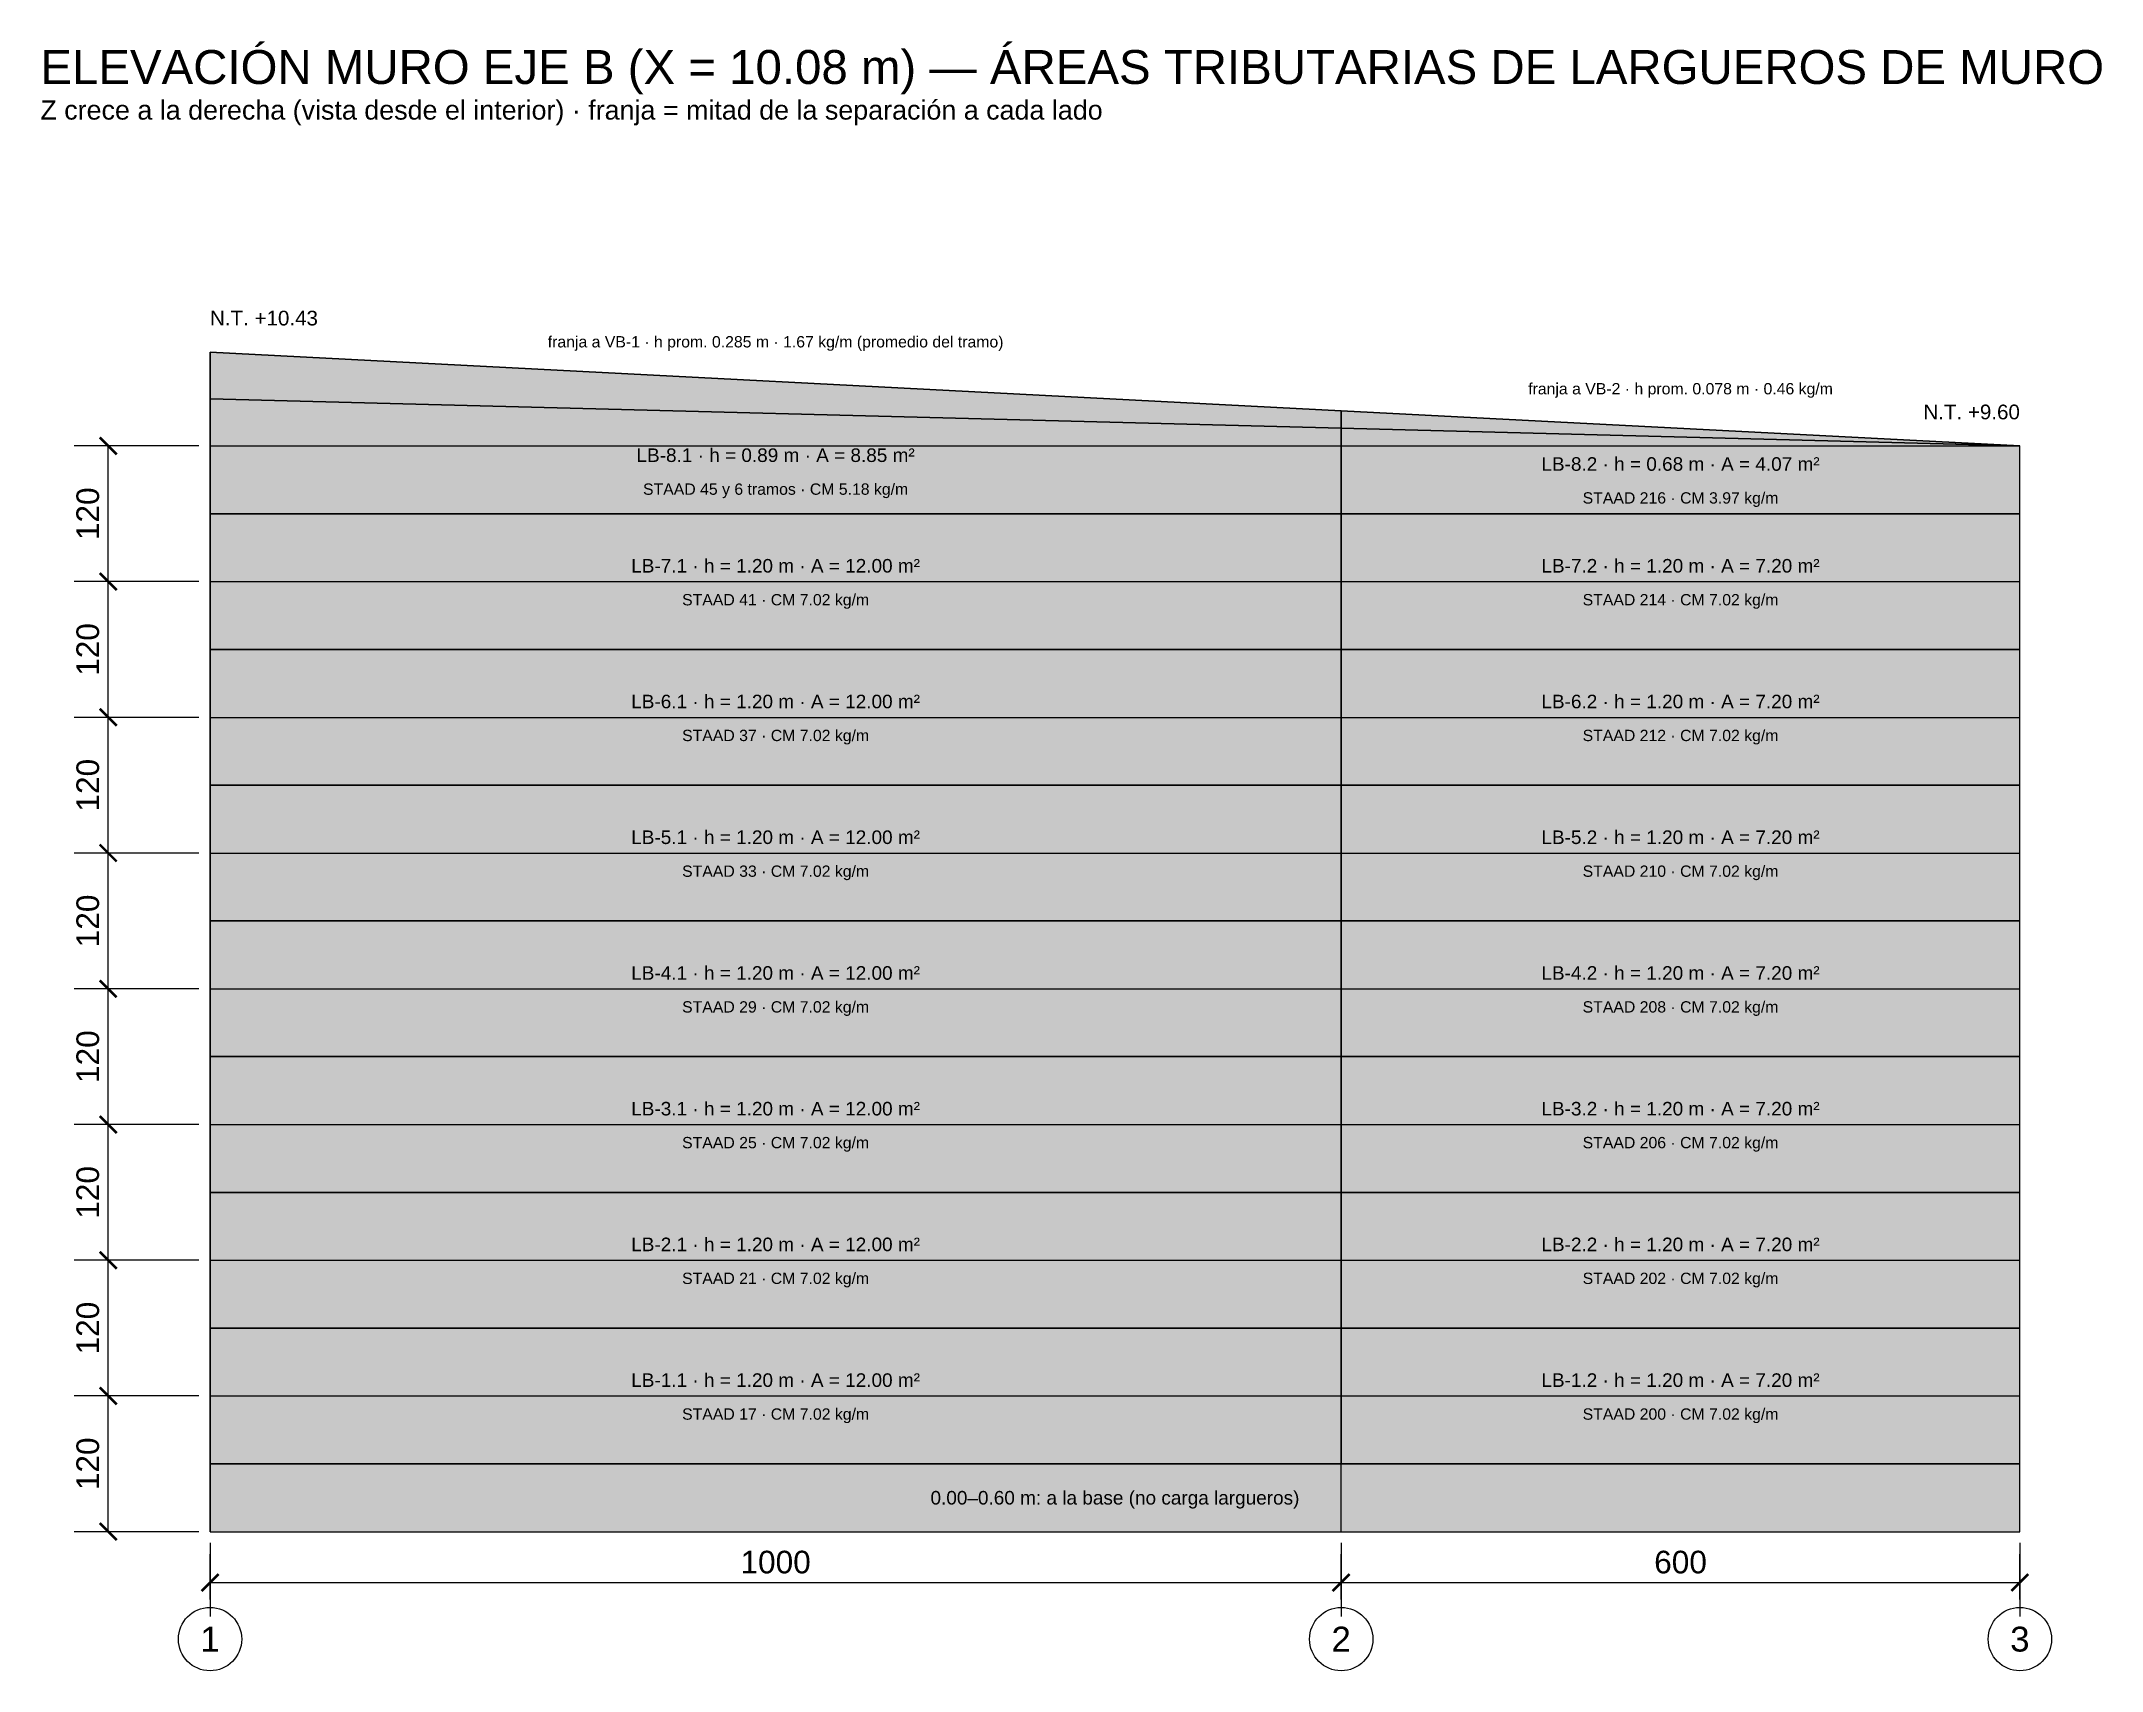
# Model space of a CAD drawing. Header units: metres. Extents: x -2.5 to 51.7, y -37.1 to 2.7.
# Drawn here: x 33.51 to 51.72, y -35.23 to -20.82 of the extents above; entities that cross this region are included whole.
import ezdxf
from ezdxf.enums import TextEntityAlignment as Align

# ---------------------------------------------------------------- set-up
doc = ezdxf.new("R2010")
doc.units = ezdxf.units.M
for name, color, linetype in [('AT-MUROS', 130, 'Continuous'), ('AT-NO-CARGA', 9, 'Continuous'), ('AT-VIGAS', 30, 'Continuous'), ('COLUMNAS', 7, 'Continuous'), ('COTAS', 3, 'Continuous'), ('EJES', 8, 'Continuous'), ('MARCO', 7, 'Continuous'), ('MCC10-14', 5, 'Continuous'), ('MCC12-12', 1, 'Continuous'), ('TEXTO', 7, 'Continuous'), ('TEXTO-AT', 250, 'Continuous'), ('TITULOS', 2, 'Continuous')]:
    doc.layers.add(name, color=color, linetype=linetype)
doc.styles.add('ARIAL', font='arial.ttf')
doc.dimstyles.new('AT-CM', dxfattribs={"dimtxt": 0.2, "dimasz": 0.15, "dimexe": 0.3, "dimexo": 0.1, "dimgap": 0.08, "dimtad": 1, "dimdec": 0, "dimlfac": 100, "dimtxsty": 'ARIAL', "dimblk": 'ARCHTICK', "dimcen": 2.5, "dimazin": 3, "dimtfac": 1, "dimtmove": 0, "dimatfit": 3})

msp = doc.modelspace()

# ---------------------------------------------------------------- texts
at = {"layer": 'EJES', "style": 'ARIAL'}
for s, p in [('1', (35, -34.95)), ('2', (45, -34.95)), ('3', (51, -34.95))]:
    msp.add_text(s, height=0.22, dxfattribs=at).set_placement(p, align=Align.MIDDLE_CENTER)
at = {"layer": 'TEXTO', "style": 'ARIAL'}
msp.add_text('N.T. +10.43', height=0.13, dxfattribs=at).set_placement((35, -23.27), align=Align.MIDDLE_LEFT)
msp.add_text('N.T. +9.60', height=0.13, dxfattribs=at).set_placement((51, -24.09998), align=Align.MIDDLE_RIGHT)
at = {"layer": 'TEXTO-AT', "style": 'ARIAL'}
for s, height, p in [('franja a VB-1 · h prom. 0.285 m · 1.67 kg/m (promedio del tramo)', 0.1, (40, -23.47937)), ('franja a VB-2 · h prom. 0.078 m · 0.46 kg/m', 0.1, (48, -23.89436)), ('LB-8.1 · h = 0.89 m · A = 8.85 m²', 0.12, (40, -24.48219)), ('LB-8.2 · h = 0.68 m · A = 4.07 m²', 0.12, (48, -24.56)), ('STAAD 45 y 6 tramos · CM 5.18 kg/m', 0.1, (40, -24.78219)), ('STAAD 216 · CM 3.97 kg/m', 0.1, (48, -24.86)), ('LB-7.1 · h = 1.20 m · A = 12.00 m²', 0.12, (40, -25.46)), ('LB-7.2 · h = 1.20 m · A = 7.20 m²', 0.12, (48, -25.46)), ('STAAD 41 · CM 7.02 kg/m', 0.1, (40, -25.76)), ('STAAD 214 · CM 7.02 kg/m', 0.1, (48, -25.76)), ('LB-6.1 · h = 1.20 m · A = 12.00 m²', 0.12, (40, -26.66)), ('LB-6.2 · h = 1.20 m · A = 7.20 m²', 0.12, (48, -26.66)), ('STAAD 37 · CM 7.02 kg/m', 0.1, (40, -26.96)), ('STAAD 212 · CM 7.02 kg/m', 0.1, (48, -26.96)), ('LB-5.1 · h = 1.20 m · A = 12.00 m²', 0.12, (40, -27.86)), ('LB-5.2 · h = 1.20 m · A = 7.20 m²', 0.12, (48, -27.86)), ('STAAD 33 · CM 7.02 kg/m', 0.1, (40, -28.16)), ('STAAD 210 · CM 7.02 kg/m', 0.1, (48, -28.16)), ('LB-4.1 · h = 1.20 m · A = 12.00 m²', 0.12, (40, -29.06)), ('LB-4.2 · h = 1.20 m · A = 7.20 m²', 0.12, (48, -29.06)), ('STAAD 29 · CM 7.02 kg/m', 0.1, (40, -29.36)), ('STAAD 208 · CM 7.02 kg/m', 0.1, (48, -29.36)), ('LB-3.1 · h = 1.20 m · A = 12.00 m²', 0.12, (40, -30.26)), ('LB-3.2 · h = 1.20 m · A = 7.20 m²', 0.12, (48, -30.26)), ('STAAD 25 · CM 7.02 kg/m', 0.1, (40, -30.56)), ('STAAD 206 · CM 7.02 kg/m', 0.1, (48, -30.56)), ('LB-2.1 · h = 1.20 m · A = 12.00 m²', 0.12, (40, -31.46)), ('LB-2.2 · h = 1.20 m · A = 7.20 m²', 0.12, (48, -31.46)), ('STAAD 21 · CM 7.02 kg/m', 0.1, (40, -31.76)), ('STAAD 202 · CM 7.02 kg/m', 0.1, (48, -31.76)), ('LB-1.1 · h = 1.20 m · A = 12.00 m²', 0.12, (40, -32.66)), ('LB-1.2 · h = 1.20 m · A = 7.20 m²', 0.12, (48, -32.66)), ('STAAD 17 · CM 7.02 kg/m', 0.1, (40, -32.96)), ('STAAD 200 · CM 7.02 kg/m', 0.1, (48, -32.96)), ('0.00–0.60 m: a la base (no carga largueros)', 0.12, (43, -33.7))]:
    msp.add_text(s, height=height, dxfattribs=at).set_placement(p, align=Align.MIDDLE_CENTER)
at = {"layer": 'TITULOS', "style": 'ARIAL'}
for s, height, p in [('ELEVACIÓN MURO EJE B (X = 10.08 m) — ÁREAS TRIBUTARIAS DE LARGUEROS DE MURO', 0.3, (33.5, -21.05)), ('Z crece a la derecha (vista desde el interior) · franja = mitad de la separación a cada lado', 0.17, (33.5, -21.43))]:
    msp.add_text(s, height=height, dxfattribs=at).set_placement(p, align=Align.MIDDLE_LEFT)

# ---------------------------------------------------------------- blocks, each defined once
blk = doc.blocks.new('_ARCHTICK')
at = {"color": 0, "linetype": 'BYBLOCK', "const_width": 0.15}
blk.add_lwpolyline([(-0.5, -0.5), (0.5, 0.5)], dxfattribs=at)

# ---------------------------------------------------------------- dimensions: what is measured, and where the dimension line sits
at = {"layer": 'COTAS'}
for base, p1, p2 in [((34.1, -25.6), (35, -25.6), (35, -24.4)), ((34.1, -26.8), (35, -26.8), (35, -25.6)), ((34.1, -28), (35, -28), (35, -26.8)), ((34.1, -29.2), (35, -29.2), (35, -28)), ((34.1, -30.4), (35, -30.4), (35, -29.2)), ((34.1, -31.6), (35, -31.6), (35, -30.4)), ((34.1, -32.8), (35, -32.8), (35, -31.6)), ((34.1, -34), (35, -34), (35, -32.8))]:
    msp.add_linear_dim(base=base, p1=p1, p2=p2, angle=90, dimstyle='AT-CM', dxfattribs=at).render()
for base, p1, p2 in [((35, -34.45), (35, -34), (45, -34)), ((45, -34.45), (45, -34), (51, -34))]:
    msp.add_linear_dim(base=base, p1=p1, p2=p2, dimstyle='AT-CM', dxfattribs=at).render()

# ---------------------------------------------------------------- hatches: boundary and pattern name
at = {"layer": 'AT-MUROS'}
for color, points in [(254, [(35, -25), (45, -25), (45, -24.24437), (35, -23.985)]), (254, [(45, -25), (51, -25), (51, -24.39999), (45, -24.24437)]), (151, [(35, -26.2), (45, -26.2), (45, -25), (35, -25)]), (151, [(45, -26.2), (51, -26.2), (51, -25), (45, -25)]), (254, [(35, -27.4), (45, -27.4), (45, -26.2), (35, -26.2)]), (254, [(45, -27.4), (51, -27.4), (51, -26.2), (45, -26.2)]), (151, [(35, -28.6), (45, -28.6), (45, -27.4), (35, -27.4)]), (151, [(45, -28.6), (51, -28.6), (51, -27.4), (45, -27.4)]), (254, [(35, -29.8), (45, -29.8), (45, -28.6), (35, -28.6)]), (254, [(45, -29.8), (51, -29.8), (51, -28.6), (45, -28.6)]), (151, [(35, -31), (45, -31), (45, -29.8), (35, -29.8)]), (151, [(45, -31), (51, -31), (51, -29.8), (45, -29.8)]), (254, [(35, -32.2), (45, -32.2), (45, -31), (35, -31)]), (254, [(45, -32.2), (51, -32.2), (51, -31), (45, -31)]), (151, [(35, -33.4), (45, -33.4), (45, -32.2), (35, -32.2)]), (151, [(45, -33.4), (51, -33.4), (51, -32.2), (45, -32.2)])]:
    msp.add_hatch(color=color, dxfattribs=at).paths.add_polyline_path(points)
at = {"layer": 'AT-NO-CARGA'}
msp.add_hatch(color=254, dxfattribs=at).paths.add_polyline_path([(35, -34), (51, -34), (51, -33.4), (35, -33.4)])
at = {"layer": 'AT-VIGAS'}
for points in [[(35, -23.985), (45, -24.24437), (45, -24.08874), (35, -23.57)], [(45, -24.24437), (51, -24.39999), (51, -24.39998), (45, -24.08874)]]:
    msp.add_hatch(color=41, dxfattribs=at).paths.add_polyline_path(points)

# ---------------------------------------------------------------- linework, layer by layer
at = {"layer": 'AT-MUROS'}
for points in [[(35, -25), (45, -25), (45, -24.24437), (35, -23.985)], [(45, -25), (51, -25), (51, -24.39999), (45, -24.24437)], [(35, -26.2), (45, -26.2), (45, -25), (35, -25)], [(45, -26.2), (51, -26.2), (51, -25), (45, -25)], [(35, -27.4), (45, -27.4), (45, -26.2), (35, -26.2)], [(45, -27.4), (51, -27.4), (51, -26.2), (45, -26.2)], [(35, -28.6), (45, -28.6), (45, -27.4), (35, -27.4)], [(45, -28.6), (51, -28.6), (51, -27.4), (45, -27.4)], [(35, -29.8), (45, -29.8), (45, -28.6), (35, -28.6)], [(45, -29.8), (51, -29.8), (51, -28.6), (45, -28.6)], [(35, -31), (45, -31), (45, -29.8), (35, -29.8)], [(45, -31), (51, -31), (51, -29.8), (45, -29.8)], [(35, -32.2), (45, -32.2), (45, -31), (35, -31)], [(45, -32.2), (51, -32.2), (51, -31), (45, -31)], [(35, -33.4), (45, -33.4), (45, -32.2), (35, -32.2)], [(45, -33.4), (51, -33.4), (51, -32.2), (45, -32.2)]]:
    msp.add_lwpolyline(points, close=True, dxfattribs=at)
at = {"layer": 'AT-NO-CARGA'}
msp.add_lwpolyline([(35, -34), (51, -34), (51, -33.4), (35, -33.4)], close=True, dxfattribs=at)
at = {"layer": 'AT-VIGAS'}
for points in [[(35, -23.985), (45, -24.24437), (45, -24.08874), (35, -23.57)], [(45, -24.24437), (51, -24.39999), (51, -24.39998), (45, -24.08874)]]:
    msp.add_lwpolyline(points, close=True, dxfattribs=at)
at = {"layer": 'COLUMNAS'}
for p, q in [((35, -34), (35, -23.57)), ((45, -34), (45, -24.08874)), ((51, -34), (51, -24.39998))]:
    msp.add_line(p, q, dxfattribs=at)
at = {"layer": 'EJES'}
for p, q in [((35, -34.6), (35, -34.2)), ((45, -34.6), (45, -34.2)), ((51, -34.6), (51, -34.2))]:
    msp.add_line(p, q, dxfattribs=at)
for centre in [(35, -34.95), (45, -34.95), (51, -34.95)]:
    msp.add_circle(centre, 0.28, dxfattribs=at)
at = {"layer": 'MARCO'}
msp.add_line((35, -34), (51, -34), dxfattribs=at)
at = {"layer": 'MCC10-14'}
for p, q in [((35, -24.4), (51, -24.4)), ((35, -25.6), (51, -25.6)), ((35, -26.8), (51, -26.8)), ((35, -28), (51, -28)), ((35, -29.2), (51, -29.2)), ((35, -30.4), (51, -30.4)), ((35, -31.6), (51, -31.6)), ((35, -32.8), (51, -32.8))]:
    msp.add_line(p, q, dxfattribs=at)
at = {"layer": 'MCC12-12'}
for p, q in [((35, -23.57), (45, -24.08874)), ((45, -24.08874), (51, -24.39998))]:
    msp.add_line(p, q, dxfattribs=at)

msp.set_redraw_order([(e.dxf.handle, doc.entitydb.next_handle()) for e in msp.query("TEXT MTEXT ATTDEF DIMENSION ARC_DIMENSION")])  # texts and dimensions are drawn at this point

doc.saveas('drawing.dxf')
